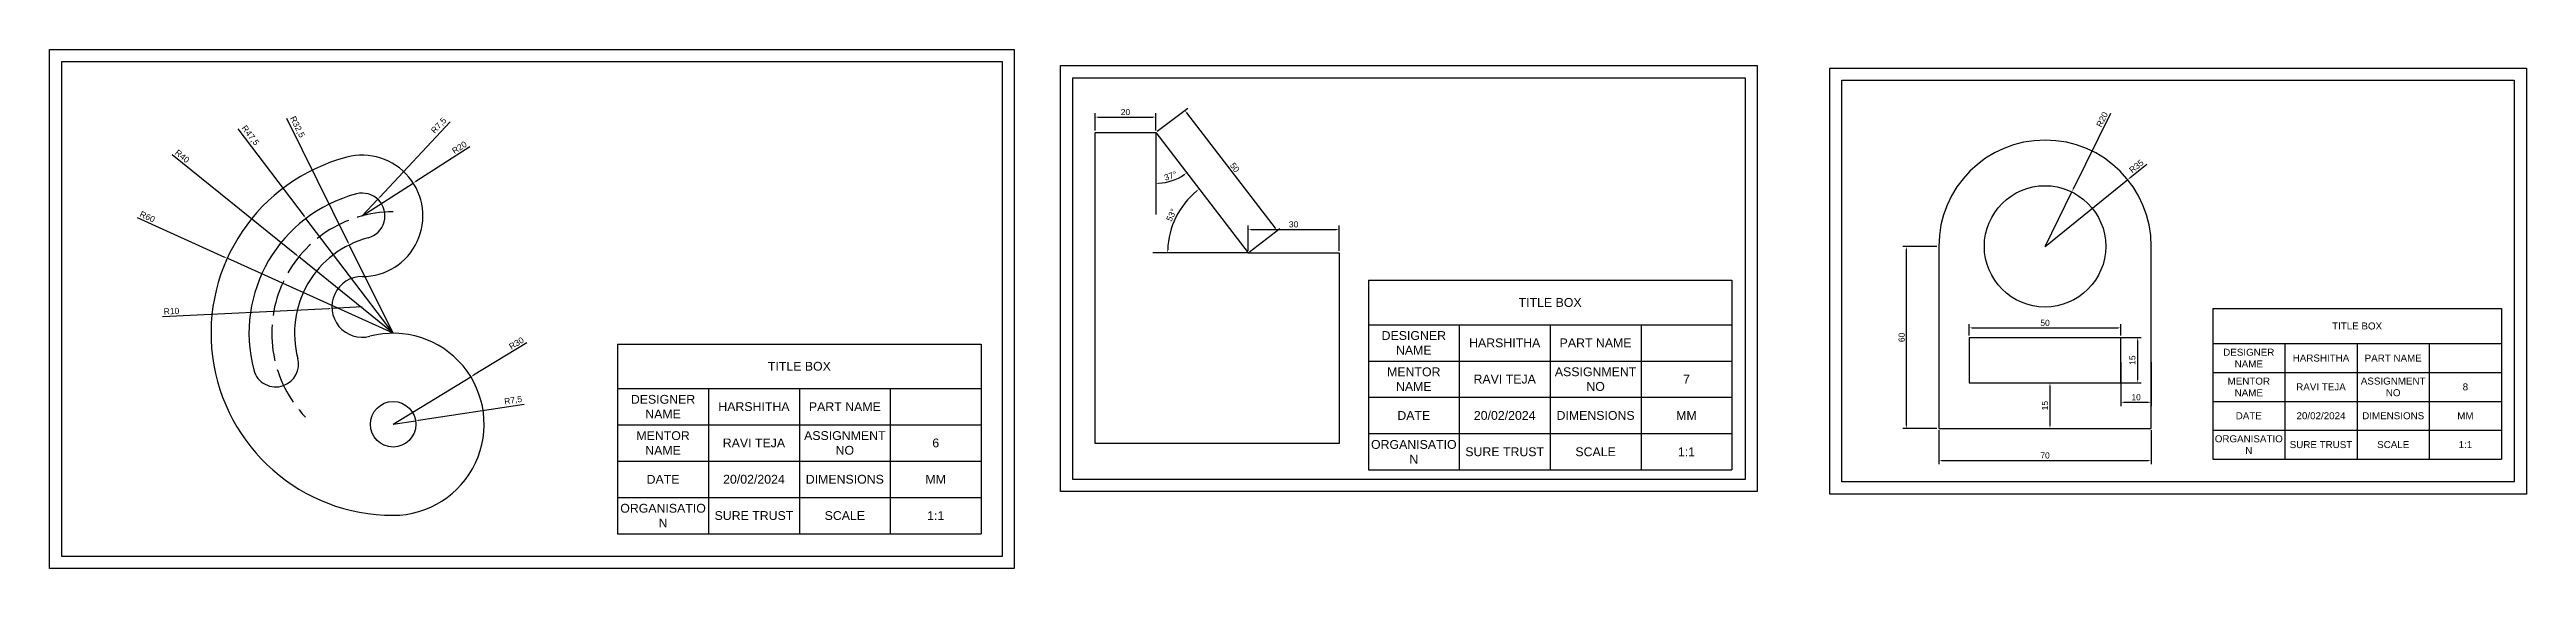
# Model space of a CAD drawing. Header units: millimetres. Extents: x 1970 to 3126, y 1146 to 1317.
# Drawn here: x 2310 to 3126, y 1146 to 1317 of the extents above; entities that cross this region are included whole.
import ezdxf

# ---------------------------------------------------------------- set-up
doc = ezdxf.new("R2010")
doc.units = ezdxf.units.MM
doc.linetypes.add('ACAD_ISO02W100', pattern=[15, 12, -3])
doc.styles.get("Standard").update_dxf_attribs({"font": 'arial.ttf'})
doc.dimstyles.new('ISO-25', dxfattribs={"dimtxt": 2, "dimasz": 1, "dimexe": 1.25, "dimexo": 0.625, "dimtad": 1, "dimtxsty": 'Standard', "dimcen": 2.5, "dimadec": 0, "dimazin": 0, "dimtfac": 1, "dimtmove": 0, "dimatfit": 3, "dimfxl": 1, "dimarcsym": 0})

msp = doc.modelspace()

# ---------------------------------------------------------------- texts
at = {"attachment_point": 5}
for s, width, gutter_width, insert, char_height in [('TITLE BOX', 119.81119, 72.683, (2804.631, 1233.849), 2.9073), ('DESIGNER NAME', 29.9528, 72.683, (2759.702, 1220.549), 2.90733), ('TITLE BOX', 95.18778, 57.745, (3070.552, 1226.097), 2.3098), ('HARSHITHA', 29.9528, 72.683, (2789.654, 1220.549), 2.9073), ('PART NAME', 29.9528, 72.683, (2819.607, 1220.549), 2.9073), ('DESIGNER NAME', 23.79695, 57.745, (3034.857, 1215.531), 2.30982), ('HARSHITHA', 23.79695, 57.745, (3058.653, 1215.531), 2.3098), ('PART NAME', 23.79695, 57.745, (3082.45, 1215.531), 2.3098), ('TITLE BOX', 119.81119, 72.683, (2557.229, 1212.812), 2.9073), ('MENTOR \\PNAME', 29.9528, 72.683, (2759.702, 1208.579), 2.9073), ('RAVI TEJA', 29.9528, 72.683, (2789.654, 1208.579), 2.9073), ('ASSIGNMENT NO', 29.9528, 72.683, (2819.607, 1208.579), 2.90733), ('7', 29.9528, 72.683, (2849.56, 1208.579), 2.907), ('MENTOR \\PNAME', 23.79695, 57.745, (3034.857, 1206.021), 2.3098), ('ASSIGNMENT NO', 23.79695, 57.745, (3082.45, 1206.021), 2.30982), ('DESIGNER NAME', 29.9528, 72.683, (2512.3, 1199.512), 2.90733), ('HARSHITHA', 29.9528, 72.683, (2542.253, 1199.512), 2.9073), ('PART NAME', 29.9528, 72.683, (2572.206, 1199.512), 2.9073), ('RAVI TEJA', 23.79695, 57.745, (3058.653, 1206.021), 2.3098), ('8', 23.79695, 57.745, (3106.247, 1206.021), 2.31), ('DATE', 29.9528, 72.683, (2759.702, 1196.609), 2.9073), ('20/02/2024', 29.9528, 72.683, (2789.654, 1196.609), 2.9073), ('DIMENSIONS', 29.9528, 72.683, (2819.607, 1196.609), 2.9073), ('MM', 29.9528, 72.683, (2849.56, 1196.609), 2.9073), ('DATE', 23.79695, 57.745, (3034.857, 1196.511), 2.3098), ('20/02/2024', 23.79695, 57.745, (3058.653, 1196.511), 2.3098), ('DIMENSIONS', 23.79695, 57.745, (3082.45, 1196.511), 2.3098), ('MM', 23.79695, 57.745, (3106.247, 1196.511), 2.3098), ('MENTOR \\PNAME', 29.9528, 72.683, (2512.3, 1187.542), 2.9073), ('RAVI TEJA', 29.9528, 72.683, (2542.253, 1187.542), 2.9073), ('ASSIGNMENT NO', 29.9528, 72.683, (2572.206, 1187.542), 2.90733), ('6', 29.9528, 72.683, (2602.159, 1187.542), 2.907), ('ORGANISATIO\\PN', 29.9528, 72.683, (2759.702, 1184.639), 2.90733), ('SURE TRUST', 29.9528, 72.683, (2789.654, 1184.639), 2.9073), ('SCALE', 29.9528, 72.683, (2819.607, 1184.639), 2.9073), ('1:1', 29.9528, 72.683, (2849.56, 1184.639), 2.9073), ('ORGANISATIO\\PN', 23.79695, 57.745, (3034.857, 1187.001), 2.30982), ('SURE TRUST', 23.79695, 57.745, (3058.653, 1187.001), 2.3098), ('SCALE', 23.79695, 57.745, (3082.45, 1187.001), 2.3098), ('1:1', 23.79695, 57.745, (3106.247, 1187.001), 2.3098), ('DATE', 29.9528, 72.683, (2512.3, 1175.572), 2.9073), ('20/02/2024', 29.9528, 72.683, (2542.253, 1175.572), 2.9073), ('DIMENSIONS', 29.9528, 72.683, (2572.206, 1175.572), 2.9073), ('MM', 29.9528, 72.683, (2602.159, 1175.572), 2.9073), ('ORGANISATIO\\PN', 29.9528, 72.683, (2512.3, 1163.602), 2.90733), ('SURE TRUST', 29.9528, 72.683, (2542.253, 1163.602), 2.9073), ('SCALE', 29.9528, 72.683, (2572.206, 1163.602), 2.9073), ('1:1', 29.9528, 72.683, (2602.159, 1163.602), 2.9073)]:
    msp.add_mtext_dynamic_manual_height_columns(s, width=width, gutter_width=gutter_width, heights=[0], dxfattribs=dict(at, insert=insert, char_height=char_height))

# ---------------------------------------------------------------- blocks, each defined once
blk = doc.blocks.new('*D17')
at = {"color": 0, "linetype": 'Continuous', "lineweight": -2, "transparency": 16777216}
for p, q in [((2467.42, 1220.59), (2449.81, 1209.85)), ((2423.35, 1193.71), (2448.96, 1209.33))]:
    blk.add_line(p, q, dxfattribs=at)
at = {"color": 0, "transparency": 16777216}
blk.add_solid([(2449.73, 1210), (2449.9, 1209.71), (2448.96, 1209.33)], dxfattribs=at)
at = {"layer": 'Defpoints', "color": 0, "transparency": 16777216}
for p in [(2448.96, 1209.33), (2423.35, 1193.71)]:
    blk.add_point(p, dxfattribs=at)
at = {"color": 0, "transparency": 16777216, "insert": (2463.99, 1220.43), "char_height": 2, "attachment_point": 5, "rotation": 31.37711}
blk.add_mtext('R30', dxfattribs=at)
blk = doc.blocks.new('*D18')
at = {"color": 0, "linetype": 'Continuous', "lineweight": -2, "transparency": 16777216}
for p, q in [((2466.57, 1200.18), (2431.75, 1194.97)), ((2423.35, 1193.71), (2430.77, 1194.82))]:
    blk.add_line(p, q, dxfattribs=at)
at = {"color": 0, "transparency": 16777216}
blk.add_solid([(2431.73, 1195.14), (2431.78, 1194.81), (2430.77, 1194.82)], dxfattribs=at)
at = {"layer": 'Defpoints', "color": 0, "transparency": 16777216}
for p in [(2423.35, 1193.71), (2430.77, 1194.82)]:
    blk.add_point(p, dxfattribs=at)
at = {"color": 0, "transparency": 16777216, "insert": (2462.93, 1201.48), "char_height": 2, "attachment_point": 5, "rotation": 8.51322}
blk.add_mtext('R7,5', dxfattribs=at)
blk = doc.blocks.new('*D19')
at = {"color": 0, "linetype": 'Continuous', "lineweight": -2, "transparency": 16777216}
for p, q in [((2350.49, 1282.68), (2391.48, 1249.51)), ((2423.35, 1223.71), (2392.26, 1248.88))]:
    blk.add_line(p, q, dxfattribs=at)
at = {"color": 0, "transparency": 16777216}
blk.add_solid([(2391.58, 1249.64), (2391.37, 1249.38), (2392.26, 1248.88)], dxfattribs=at)
at = {"layer": 'Defpoints', "color": 0, "transparency": 16777216}
for p in [(2392.26, 1248.88), (2423.35, 1223.71)]:
    blk.add_point(p, dxfattribs=at)
at = {"color": 0, "transparency": 16777216, "insert": (2353.87, 1282.06), "char_height": 2, "attachment_point": 5, "rotation": 321.01669}
blk.add_mtext('R40', dxfattribs=at)
blk = doc.blocks.new('*D20')
at = {"color": 0, "linetype": 'Continuous', "lineweight": -2, "transparency": 16777216}
for p, q in [((2338.95, 1261.86), (2367.76, 1248.84)), ((2423.35, 1223.71), (2368.67, 1248.43))]:
    blk.add_line(p, q, dxfattribs=at)
at = {"color": 0, "transparency": 16777216}
blk.add_solid([(2367.83, 1248.99), (2367.69, 1248.69), (2368.67, 1248.43)], dxfattribs=at)
at = {"layer": 'Defpoints', "color": 0, "transparency": 16777216}
for p in [(2368.67, 1248.43), (2423.35, 1223.71)]:
    blk.add_point(p, dxfattribs=at)
at = {"color": 0, "transparency": 16777216, "insert": (2342.37, 1262.12), "char_height": 2, "attachment_point": 5, "rotation": 335.67554}
blk.add_mtext('R60', dxfattribs=at)
blk = doc.blocks.new('*D21')
at = {"color": 0, "linetype": 'Continuous', "lineweight": -2, "transparency": 16777216}
for p, q in [((2372.22, 1291.07), (2394.02, 1262.35)), ((2423.35, 1223.71), (2394.63, 1261.55))]:
    blk.add_line(p, q, dxfattribs=at)
at = {"color": 0, "transparency": 16777216}
blk.add_solid([(2394.16, 1262.45), (2393.89, 1262.24), (2394.63, 1261.55)], dxfattribs=at)
at = {"layer": 'Defpoints', "color": 0, "transparency": 16777216}
for p in [(2394.63, 1261.55), (2423.35, 1223.71)]:
    blk.add_point(p, dxfattribs=at)
at = {"color": 0, "transparency": 16777216, "insert": (2376.2, 1288.84), "char_height": 2, "attachment_point": 5, "rotation": 307.20124}
blk.add_mtext('R47,5', dxfattribs=at)
blk = doc.blocks.new('*D22')
at = {"color": 0, "linetype": 'Continuous', "lineweight": -2, "transparency": 16777216}
for p, q in [((2388.2, 1294.62), (2408.47, 1253.73)), ((2423.35, 1223.71), (2408.91, 1252.83))]:
    blk.add_line(p, q, dxfattribs=at)
at = {"color": 0, "transparency": 16777216}
blk.add_solid([(2408.62, 1253.8), (2408.32, 1253.65), (2408.91, 1252.83)], dxfattribs=at)
at = {"layer": 'Defpoints', "color": 0, "transparency": 16777216}
for p in [(2408.91, 1252.83), (2423.35, 1223.71)]:
    blk.add_point(p, dxfattribs=at)
at = {"color": 0, "transparency": 16777216, "insert": (2391.7, 1291.68), "char_height": 2, "attachment_point": 5, "rotation": 296.36888}
blk.add_mtext('R32,5', dxfattribs=at)
blk = doc.blocks.new('*D23')
at = {"color": 0, "linetype": 'Continuous', "lineweight": -2, "transparency": 16777216}
for p, q in [((2442.15, 1293.35), (2418.97, 1268.6)), ((2413.16, 1262.4), (2418.29, 1267.87))]:
    blk.add_line(p, q, dxfattribs=at)
at = {"color": 0, "transparency": 16777216}
blk.add_solid([(2418.85, 1268.71), (2419.09, 1268.49), (2418.29, 1267.87)], dxfattribs=at)
at = {"layer": 'Defpoints', "color": 0, "transparency": 16777216}
for p in [(2418.29, 1267.87), (2413.16, 1262.4)]:
    blk.add_point(p, dxfattribs=at)
at = {"color": 0, "transparency": 16777216, "insert": (2438.48, 1292.11), "char_height": 2, "attachment_point": 5, "rotation": 46.88911}
blk.add_mtext('R7,5', dxfattribs=at)
blk = doc.blocks.new('*D24')
at = {"color": 0, "linetype": 'Continuous', "lineweight": -2, "transparency": 16777216}
for p, q in [((2448.61, 1285.19), (2430.83, 1273.76)), ((2413.16, 1262.4), (2429.98, 1273.21))]:
    blk.add_line(p, q, dxfattribs=at)
at = {"color": 0, "transparency": 16777216}
blk.add_solid([(2430.74, 1273.9), (2430.92, 1273.62), (2429.98, 1273.21)], dxfattribs=at)
at = {"layer": 'Defpoints', "color": 0, "transparency": 16777216}
for p in [(2429.98, 1273.21), (2413.16, 1262.4)]:
    blk.add_point(p, dxfattribs=at)
at = {"color": 0, "transparency": 16777216, "insert": (2445.19, 1284.95), "char_height": 2, "attachment_point": 5, "rotation": 32.7482}
blk.add_mtext('R20', dxfattribs=at)
blk = doc.blocks.new('*D25')
at = {"color": 0, "linetype": 'Continuous', "lineweight": -2, "transparency": 16777216}
for p, q in [((2347.39, 1229.19), (2402.18, 1231.86)), ((2413.16, 1232.4), (2403.18, 1231.91))]:
    blk.add_line(p, q, dxfattribs=at)
at = {"color": 0, "transparency": 16777216}
blk.add_solid([(2402.17, 1232.03), (2402.18, 1231.69), (2403.18, 1231.91)], dxfattribs=at)
at = {"layer": 'Defpoints', "color": 0, "transparency": 16777216}
for p in [(2403.18, 1231.91), (2413.16, 1232.4)]:
    blk.add_point(p, dxfattribs=at)
at = {"color": 0, "transparency": 16777216, "insert": (2350.31, 1230.98), "char_height": 2, "attachment_point": 5, "rotation": 2.78803}
blk.add_mtext('R10', dxfattribs=at)
blk = doc.blocks.new('*D26')
at = {"color": 0, "linetype": 'Continuous', "lineweight": -2, "transparency": 16777216}
blk.add_arc((2705.09, 1250.21), 26.51, 129.60866, 177.83897, dxfattribs=at)
at = {"color": 0, "transparency": 16777216}
for points in [[(2688.08, 1270.77), (2688.28, 1270.51), (2688.96, 1271.26)], [(2678.76, 1251.21), (2678.42, 1251.21), (2678.57, 1250.21)]]:
    blk.add_solid(points, dxfattribs=at)
at = {"layer": 'Defpoints', "color": 0, "transparency": 16777216}
for p in [(2674.68, 1289.9), (2683.37, 1265.43), (2673.76, 1250.21), (2705.09, 1250.21), (2705.09, 1250.21)]:
    blk.add_point(p, dxfattribs=at)
at = {"color": 0, "transparency": 16777216, "insert": (2679.83, 1262.68), "char_height": 2, "attachment_point": 5, "rotation": 63.72381}
blk.add_mtext('53°', dxfattribs=at)
blk = doc.blocks.new('*D27')
at = {"color": 0, "linetype": 'Continuous', "lineweight": -2, "transparency": 16777216}
blk.add_arc((2674.68, 1289.9), 16.77, 273.4168, 304.03083, dxfattribs=at)
at = {"color": 0, "transparency": 16777216}
for points in [[(2675.69, 1273), (2675.68, 1273.33), (2674.68, 1273.13)], [(2683.97, 1276.14), (2684.17, 1275.87), (2684.88, 1276.59)]]:
    blk.add_solid(points, dxfattribs=at)
at = {"layer": 'Defpoints', "color": 0, "transparency": 16777216}
for p in [(2674.68, 1289.9), (2674.68, 1276.93), (2678.31, 1273.53), (2674.68, 1262.82), (2705.09, 1250.21)]:
    blk.add_point(p, dxfattribs=at)
at = {"color": 0, "transparency": 16777216, "insert": (2679.54, 1275.58), "char_height": 2, "attachment_point": 5, "rotation": 18.72381}
blk.add_mtext('37°', dxfattribs=at)
blk = doc.blocks.new('*D28')
at = {"color": 0, "linetype": 'Continuous', "lineweight": -2, "transparency": 16777216}
for p, q in [((2654.68, 1290.53), (2654.68, 1296.21)), ((2655.68, 1294.96), (2673.68, 1294.96))]:
    blk.add_line(p, q, dxfattribs=at)
at = {"color": 0, "lineweight": -2, "transparency": 16777216}
blk.add_line((2674.68, 1290.53), (2674.68, 1296.21), dxfattribs=at)
at = {"color": 0, "transparency": 16777216}
for points in [[(2655.68, 1295.13), (2655.68, 1294.79), (2654.68, 1294.96)], [(2673.68, 1295.13), (2673.68, 1294.79), (2674.68, 1294.96)]]:
    blk.add_solid(points, dxfattribs=at)
at = {"layer": 'Defpoints', "color": 0, "transparency": 16777216}
for p in [(2654.68, 1289.9), (2674.68, 1294.96), (2674.68, 1289.9)]:
    blk.add_point(p, dxfattribs=at)
at = {"color": 0, "transparency": 16777216, "insert": (2664.68, 1296.6), "char_height": 2, "attachment_point": 5}
blk.add_mtext('20', dxfattribs=at)
blk = doc.blocks.new('*D29')
at = {"color": 0, "linetype": 'Continuous', "lineweight": -2, "transparency": 16777216}
for p, q in [((2705.09, 1250.83), (2705.09, 1259.19)), ((2706.09, 1257.94), (2734.09, 1257.94))]:
    blk.add_line(p, q, dxfattribs=at)
at = {"color": 0, "lineweight": -2, "transparency": 16777216}
blk.add_line((2735.09, 1250.83), (2735.09, 1259.19), dxfattribs=at)
at = {"color": 0, "transparency": 16777216}
for points in [[(2706.09, 1258.11), (2706.09, 1257.77), (2705.09, 1257.94)], [(2734.09, 1258.11), (2734.09, 1257.77), (2735.09, 1257.94)]]:
    blk.add_solid(points, dxfattribs=at)
at = {"layer": 'Defpoints', "color": 0, "transparency": 16777216}
for p in [(2735.09, 1257.94), (2705.09, 1250.21), (2735.09, 1250.21)]:
    blk.add_point(p, dxfattribs=at)
at = {"color": 0, "transparency": 16777216, "insert": (2720.09, 1259.59), "char_height": 2, "attachment_point": 5}
blk.add_mtext('30', dxfattribs=at)
blk = doc.blocks.new('*D30')
at = {"color": 0, "linetype": 'Continuous', "lineweight": -2, "transparency": 16777216}
for p, q in [((2675.18, 1290.28), (2685.2, 1297.96)), ((2684.82, 1296.41), (2714, 1258.3))]:
    blk.add_line(p, q, dxfattribs=at)
at = {"color": 0, "lineweight": -2, "transparency": 16777216}
blk.add_line((2705.58, 1250.59), (2715.6, 1258.27), dxfattribs=at)
at = {"color": 0, "transparency": 16777216}
for points in [[(2684.95, 1296.51), (2684.69, 1296.31), (2684.21, 1297.2)], [(2714.14, 1258.4), (2713.87, 1258.2), (2714.61, 1257.51)]]:
    blk.add_solid(points, dxfattribs=at)
at = {"layer": 'Defpoints', "color": 0, "transparency": 16777216}
for p in [(2674.68, 1289.9), (2714.61, 1257.51), (2705.09, 1250.21)]:
    blk.add_point(p, dxfattribs=at)
at = {"color": 0, "transparency": 16777216, "insert": (2700.72, 1278.35), "char_height": 2, "attachment_point": 5, "rotation": 307.44763}
blk.add_mtext('50', dxfattribs=at)
blk = doc.blocks.new('*D31')
at = {"color": 0, "lineweight": -2, "transparency": 16777216}
blk.add_line((2932.09, 1252.36), (2920.86, 1252.36), dxfattribs=at)
at = {"color": 0, "linetype": 'Continuous', "lineweight": -2, "transparency": 16777216}
for p, q in [((2922.11, 1193.36), (2922.11, 1251.36)), ((2932.09, 1192.36), (2920.86, 1192.36))]:
    blk.add_line(p, q, dxfattribs=at)
at = {"color": 0, "transparency": 16777216}
for points in [[(2921.94, 1251.36), (2922.27, 1251.36), (2922.11, 1252.36)], [(2921.94, 1193.36), (2922.27, 1193.36), (2922.11, 1192.36)]]:
    blk.add_solid(points, dxfattribs=at)
at = {"layer": 'Defpoints', "color": 0, "transparency": 16777216}
for p in [(2922.11, 1252.36), (2932.72, 1252.36), (2932.72, 1192.36)]:
    blk.add_point(p, dxfattribs=at)
at = {"color": 0, "transparency": 16777216, "insert": (2920.46, 1222.36), "char_height": 2, "attachment_point": 5, "rotation": 90}
blk.add_mtext('60', dxfattribs=at)
blk = doc.blocks.new('*D32')
at = {"color": 0, "linetype": 'Continuous', "lineweight": -2, "transparency": 16777216}
for p, q in [((2932.72, 1191.73), (2932.72, 1180.53)), ((2933.72, 1181.78), (3001.72, 1181.78))]:
    blk.add_line(p, q, dxfattribs=at)
at = {"color": 0, "lineweight": -2, "transparency": 16777216}
blk.add_line((3002.72, 1191.73), (3002.72, 1180.53), dxfattribs=at)
at = {"color": 0, "transparency": 16777216}
for points in [[(2933.72, 1181.94), (2933.72, 1181.61), (2932.72, 1181.78)], [(3001.72, 1181.94), (3001.72, 1181.61), (3002.72, 1181.78)]]:
    blk.add_solid(points, dxfattribs=at)
at = {"layer": 'Defpoints', "color": 0, "transparency": 16777216}
for p in [(2932.72, 1192.36), (3002.72, 1192.36), (3002.72, 1181.78)]:
    blk.add_point(p, dxfattribs=at)
at = {"color": 0, "transparency": 16777216, "insert": (2967.72, 1183.42), "char_height": 2, "attachment_point": 5}
blk.add_mtext('70', dxfattribs=at)
blk = doc.blocks.new('*D33')
at = {"color": 0, "linetype": 'Continuous', "lineweight": -2, "transparency": 16777216}
for p, q in [((2968.34, 1207.36), (2970.58, 1207.36)), ((2969.33, 1206.36), (2969.33, 1193.36))]:
    blk.add_line(p, q, dxfattribs=at)
at = {"color": 0, "lineweight": -2, "transparency": 16777216}
blk.add_line((2968.34, 1192.36), (2970.58, 1192.36), dxfattribs=at)
at = {"color": 0, "transparency": 16777216}
for points in [[(2969.16, 1206.36), (2969.49, 1206.36), (2969.33, 1207.36)], [(2969.16, 1193.36), (2969.49, 1193.36), (2969.33, 1192.36)]]:
    blk.add_solid(points, dxfattribs=at)
at = {"layer": 'Defpoints', "color": 0, "transparency": 16777216}
for p in [(2967.72, 1207.36), (2967.72, 1192.36), (2969.33, 1192.36)]:
    blk.add_point(p, dxfattribs=at)
at = {"color": 0, "transparency": 16777216, "insert": (2967.68, 1199.86), "char_height": 2, "attachment_point": 5, "rotation": 90}
blk.add_mtext('15', dxfattribs=at)
blk = doc.blocks.new('*D34')
at = {"color": 0, "linetype": 'Continuous', "lineweight": -2, "transparency": 16777216}
for p, q in [((2992.72, 1214.23), (2992.72, 1199.72)), ((2993.72, 1200.97), (3001.72, 1200.97))]:
    blk.add_line(p, q, dxfattribs=at)
at = {"color": 0, "lineweight": -2, "transparency": 16777216}
blk.add_line((3002.72, 1214.23), (3002.72, 1199.72), dxfattribs=at)
at = {"color": 0, "transparency": 16777216}
for points in [[(2993.72, 1201.13), (2993.72, 1200.8), (2992.72, 1200.97)], [(3001.72, 1201.13), (3001.72, 1200.8), (3002.72, 1200.97)]]:
    blk.add_solid(points, dxfattribs=at)
at = {"layer": 'Defpoints', "color": 0, "transparency": 16777216}
for p in [(2992.72, 1214.86), (3002.72, 1214.86), (3002.72, 1200.97)]:
    blk.add_point(p, dxfattribs=at)
at = {"color": 0, "transparency": 16777216, "insert": (2997.72, 1202.61), "char_height": 2, "attachment_point": 5}
blk.add_mtext('10', dxfattribs=at)
blk = doc.blocks.new('*D35')
at = {"color": 0, "linetype": 'Continuous', "lineweight": -2, "transparency": 16777216}
for p, q in [((2968.34, 1222.36), (2999.39, 1222.36)), ((2998.14, 1221.36), (2998.14, 1208.36))]:
    blk.add_line(p, q, dxfattribs=at)
at = {"color": 0, "lineweight": -2, "transparency": 16777216}
blk.add_line((2968.34, 1207.36), (2999.39, 1207.36), dxfattribs=at)
at = {"color": 0, "transparency": 16777216}
for points in [[(2997.97, 1221.36), (2998.3, 1221.36), (2998.14, 1222.36)], [(2997.97, 1208.36), (2998.3, 1208.36), (2998.14, 1207.36)]]:
    blk.add_solid(points, dxfattribs=at)
at = {"layer": 'Defpoints', "color": 0, "transparency": 16777216}
for p in [(2967.72, 1222.36), (2967.72, 1207.36), (2998.14, 1207.36)]:
    blk.add_point(p, dxfattribs=at)
at = {"color": 0, "transparency": 16777216, "insert": (2996.49, 1214.86), "char_height": 2, "attachment_point": 5, "rotation": 90}
blk.add_mtext('15', dxfattribs=at)
blk = doc.blocks.new('*D36')
at = {"color": 0, "linetype": 'Continuous', "lineweight": -2, "transparency": 16777216}
for p, q in [((2942.72, 1222.98), (2942.72, 1226.74)), ((2943.72, 1225.49), (2991.72, 1225.49))]:
    blk.add_line(p, q, dxfattribs=at)
at = {"color": 0, "lineweight": -2, "transparency": 16777216}
blk.add_line((2992.72, 1222.98), (2992.72, 1226.74), dxfattribs=at)
at = {"color": 0, "transparency": 16777216}
for points in [[(2943.72, 1225.65), (2943.72, 1225.32), (2942.72, 1225.49)], [(2991.72, 1225.65), (2991.72, 1225.32), (2992.72, 1225.49)]]:
    blk.add_solid(points, dxfattribs=at)
at = {"layer": 'Defpoints', "color": 0, "transparency": 16777216}
for p in [(2992.72, 1225.49), (2942.72, 1222.36), (2992.72, 1222.36)]:
    blk.add_point(p, dxfattribs=at)
at = {"color": 0, "transparency": 16777216, "insert": (2967.72, 1227.13), "char_height": 2, "attachment_point": 5}
blk.add_mtext('50', dxfattribs=at)
blk = doc.blocks.new('*D37')
at = {"color": 0, "linetype": 'Continuous', "lineweight": -2, "transparency": 16777216}
for p, q in [((2967.72, 1252.36), (2994.96, 1274.34)), ((3001.22, 1279.39), (2995.73, 1274.97))]:
    blk.add_line(p, q, dxfattribs=at)
at = {"color": 0, "transparency": 16777216}
blk.add_solid([(2995.63, 1275.1), (2995.84, 1274.84), (2994.96, 1274.34)], dxfattribs=at)
at = {"layer": 'Defpoints', "color": 0, "transparency": 16777216}
for p in [(2994.96, 1274.34), (2967.72, 1252.36)]:
    blk.add_point(p, dxfattribs=at)
at = {"color": 0, "transparency": 16777216, "insert": (2997.83, 1278.77), "char_height": 2, "attachment_point": 5, "rotation": 38.90233}
blk.add_mtext('R35', dxfattribs=at)
blk = doc.blocks.new('*D38')
at = {"color": 0, "linetype": 'Continuous', "lineweight": -2, "transparency": 16777216}
for p, q in [((2989.33, 1296.15), (2977.01, 1271.19)), ((2967.72, 1252.36), (2976.57, 1270.29))]:
    blk.add_line(p, q, dxfattribs=at)
at = {"color": 0, "transparency": 16777216}
blk.add_solid([(2976.86, 1271.26), (2977.16, 1271.12), (2976.57, 1270.29)], dxfattribs=at)
at = {"layer": 'Defpoints', "color": 0, "transparency": 16777216}
for p in [(2976.57, 1270.29), (2967.72, 1252.36)]:
    blk.add_point(p, dxfattribs=at)
at = {"color": 0, "transparency": 16777216, "insert": (2986.52, 1294.18), "char_height": 2, "attachment_point": 5, "rotation": 63.73064}
blk.add_mtext('R20', dxfattribs=at)
blk = doc.blocks.new('*T43')
at = {"color": 0, "linetype": 'ByBlock', "lineweight": -2, "transparency": 16777216}
for p, q in [((0, 0), (95.19, 0)), ((0, 0), (0, -49.66)), ((95.19, 0), (95.19, -49.66)), ((0, -11.62), (95.19, -11.62)), ((23.8, -11.62), (23.8, -49.66)), ((47.59, -11.62), (47.59, -49.66)), ((71.39, -11.62), (71.39, -49.66)), ((0, -21.13), (95.19, -21.13)), ((0, -30.64), (95.19, -30.64)), ((0, -40.15), (95.19, -40.15)), ((0, -49.66), (95.19, -49.66))]:
    blk.add_line(p, q, dxfattribs=at)
blk = doc.blocks.new('*T44')
at = {"color": 0, "linetype": 'ByBlock', "lineweight": -2, "transparency": 16777216}
for p, q in [((0, 0), (119.81, 0)), ((0, 0), (0, -62.51)), ((119.81, 0), (119.81, -62.51)), ((0, -14.63), (119.81, -14.63)), ((29.95, -14.63), (29.95, -62.51)), ((59.91, -14.63), (59.91, -62.51)), ((89.86, -14.63), (89.86, -62.51)), ((0, -26.6), (119.81, -26.6)), ((0, -38.57), (119.81, -38.57)), ((0, -50.54), (119.81, -50.54)), ((0, -62.51), (119.81, -62.51))]:
    blk.add_line(p, q, dxfattribs=at)
blk = doc.blocks.new('*T45')
at = {"color": 0, "linetype": 'ByBlock', "lineweight": -2, "transparency": 16777216}
for p, q in [((0, 0), (119.81, 0)), ((0, 0), (0, -62.51)), ((119.81, 0), (119.81, -62.51)), ((0, -14.63), (119.81, -14.63)), ((29.95, -14.63), (29.95, -62.51)), ((59.91, -14.63), (59.91, -62.51)), ((89.86, -14.63), (89.86, -62.51)), ((0, -26.6), (119.81, -26.6)), ((0, -38.57), (119.81, -38.57)), ((0, -50.54), (119.81, -50.54)), ((0, -62.51), (119.81, -62.51))]:
    blk.add_line(p, q, dxfattribs=at)

# ---------------------------------------------------------------- dimensions: what is measured, and where the dimension line sits
for base, p1, p2, picture, middle in [((2674.683, 1294.959), (2654.683, 1289.905), (2674.683, 1289.905), '*D28', (2664.683, 1296.605)), ((2735.085, 1257.939), (2705.085, 1250.209), (2735.085, 1250.209), '*D29', (2720.085, 1259.586)), ((2992.718, 1225.488), (2942.718, 1222.359), (2992.718, 1222.359), '*D36', (2967.718, 1227.134)), ((3002.718, 1200.968), (2992.718, 1214.859), (3002.718, 1214.859), '*D34', (2997.718, 1202.614)), ((3002.718, 1181.778), (2932.718, 1192.359), (3002.718, 1192.359), '*D32', (2967.718, 1183.424))]:
    dim = msp.add_linear_dim(base=base, p1=p1, p2=p2, dimstyle='ISO-25')
    dim.commit()
    dim.dimension.update_dxf_attribs({"geometry": picture, "text_midpoint": middle})
dim = msp.add_aligned_dim(p1=(2674.683, 1289.905), p2=(2705.085, 1250.209), distance=12, dimstyle='ISO-25')
dim.commit()
dim.dimension.update_dxf_attribs({"geometry": '*D30', "text_midpoint": (2700.718, 1278.354)})
for center, mpoint, picture, middle in [((2423.348, 1223.714), (2394.629, 1261.549), '*D21', (2374.75, 1287.737)), ((2423.348, 1223.714), (2408.914, 1252.833), '*D22', (2390.06, 1290.865)), ((2413.164, 1262.396), (2418.289, 1267.871), '*D23', (2439.815, 1290.865)), ((2967.718, 1252.359), (2976.57, 1270.293), '*D38', (2988, 1293.451)), ((2423.348, 1223.714), (2392.255, 1248.878), '*D19', (2352.83, 1280.785)), ((2413.164, 1262.396), (2429.985, 1273.215), '*D24', (2446.078, 1283.565)), ((2423.348, 1223.714), (2368.675, 1248.428), '*D20', (2341.696, 1260.623)), ((2413.164, 1232.396), (2403.176, 1231.909), '*D25', (2350.394, 1229.339)), ((2423.348, 1193.714), (2448.961, 1209.334), '*D17', (2464.852, 1219.025)), ((2423.348, 1193.714), (2430.766, 1194.824), '*D18', (2463.199, 1199.679))]:
    dim = msp.add_radius_dim(center=center, mpoint=mpoint, dimstyle='ISO-25')
    dim.commit()
    dim.dimension.update_dxf_attribs({"geometry": picture, "text_midpoint": middle, "dimtype": 164})
for base, line1, picture, middle in [((2683.375, 1265.431), ((2705.085, 1250.209), (2673.757, 1250.209)), '*D26', (2679.834, 1262.676)), ((2678.308, 1273.53), ((2674.683, 1276.931), (2674.683, 1262.82)), '*D27', (2679.538, 1275.581))]:
    dim = msp.add_angular_dim_2l(base=base, line1=line1, line2=((2674.683, 1289.905), (2705.085, 1250.209)), dimstyle='ISO-25')
    dim.commit()
    dim.dimension.update_dxf_attribs({"geometry": picture, "text_midpoint": middle})
dim = msp.add_radius_dim(center=(2967.718, 1252.359), mpoint=(2994.956, 1274.339), dimstyle='ISO-25')
dim.commit()
dim.dimension.update_dxf_attribs({"geometry": '*D37', "text_midpoint": (2997.83, 1278.774)})
for base, p1, p2, picture, middle in [((2922.106, 1252.359), (2932.718, 1192.359), (2932.718, 1252.359), '*D31', (2920.459, 1222.359)), ((2969.326, 1192.359), (2967.718, 1207.359), (2967.718, 1192.359), '*D33', (2967.679, 1199.859))]:
    dim = msp.add_linear_dim(base=base, p1=p1, p2=p2, angle=90, dimstyle='ISO-25')
    dim.commit()
    dim.dimension.update_dxf_attribs({"geometry": picture, "text_midpoint": middle})
dim = msp.add_linear_dim(base=(2998.138, 1207.359), p1=(2967.718, 1222.359), p2=(2967.718, 1207.359), angle=90, dimstyle='ISO-25')
dim.commit()
dim.dimension.update_dxf_attribs({"geometry": '*D35', "text_midpoint": (2998.138, 1214.859), "dimtype": 160})

# ---------------------------------------------------------------- linework, layer by layer
for p, q in [((2674.683, 1289.905), (2674.683, 1276.931)), ((2674.683, 1276.931), (2674.683, 1262.82)), ((2705.085, 1250.209), (2673.757, 1250.209)), ((2932.718, 1252.359), (2932.718, 1192.359)), ((3002.718, 1192.359), (3002.718, 1252.359)), ((2942.718, 1222.359), (2992.718, 1222.359)), ((2942.718, 1222.359), (2942.718, 1207.359)), ((2992.718, 1207.359), (2992.718, 1222.359)), ((2942.718, 1207.359), (2992.718, 1207.359)), ((2932.718, 1192.359), (3002.718, 1192.359))]:
    msp.add_line(p, q)
for points in [[(2310.127, 1317.236), (2628.006, 1317.236), (2628.006, 1146.183), (2310.127, 1146.183)], [(2314.127, 1313.236), (2624.006, 1313.236), (2624.006, 1150.183), (2314.127, 1150.183)], [(2643.315, 1311.944), (2872.872, 1311.944), (2872.872, 1171.526), (2643.315, 1171.526)], [(2647.315, 1307.944), (2868.872, 1307.944), (2868.872, 1175.526), (2647.315, 1175.526)], [(2896.806, 1311.132), (3126.363, 1311.132), (3126.363, 1170.713), (2896.806, 1170.713)], [(2900.806, 1307.132), (3122.363, 1307.132), (3122.363, 1174.713), (2900.806, 1174.713)], [(2654.683, 1187.329), (2654.683, 1289.905), (2674.683, 1289.905), (2705.085, 1250.209), (2735.085, 1250.209), (2735.085, 1187.329)]]:
    msp.add_lwpolyline(points, close=True)
for centre, radius in [((2967.718, 1252.359), 20), ((2423.348, 1193.714), 7.5)]:
    msp.add_circle(centre, radius)
for centre, radius, start, end in [((2423.348, 1223.714), 60, 104.750828, 270), ((2413.164, 1262.396), 20, 270, 104.750828), ((2967.718, 1252.359), 35, 0, 180), ((2423.348, 1223.714), 47.5, 104.750828, 194.750823), ((2413.164, 1262.396), 7.5, 284.750825, 104.750828), ((2423.348, 1223.714), 32.5, 104.750825, 194.761201), ((2413.164, 1232.396), 10, 90, 284.750828), ((2423.348, 1193.714), 30, 270, 104.750828), ((2384.667, 1213.529), 7.5, 194.750822, 290.13021), ((2384.667, 1213.529), 7.5, 290.130207, 14.795783), ((2384.667, 1213.529), 7.5, 290.130207, 14.795783)]:
    msp.add_arc(centre, radius, start, end)
at = {"linetype": 'ACAD_ISO02W100'}
msp.add_arc((2423.348, 1223.714), 40, 90, 223.705858, dxfattribs=at)

# ---------------------------------------------------------------- block references
for name, p in [('*T45', (2744.725, 1241.164)), ('*T43', (3022.958, 1231.909)), ('*T44', (2497.324, 1220.127))]:
    msp.add_blockref(name, p)

msp.set_redraw_order([(e.dxf.handle, doc.entitydb.next_handle()) for e in msp.query("TEXT MTEXT ATTDEF DIMENSION ARC_DIMENSION")])  # texts and dimensions are drawn at this point

doc.saveas('drawing.dxf')
